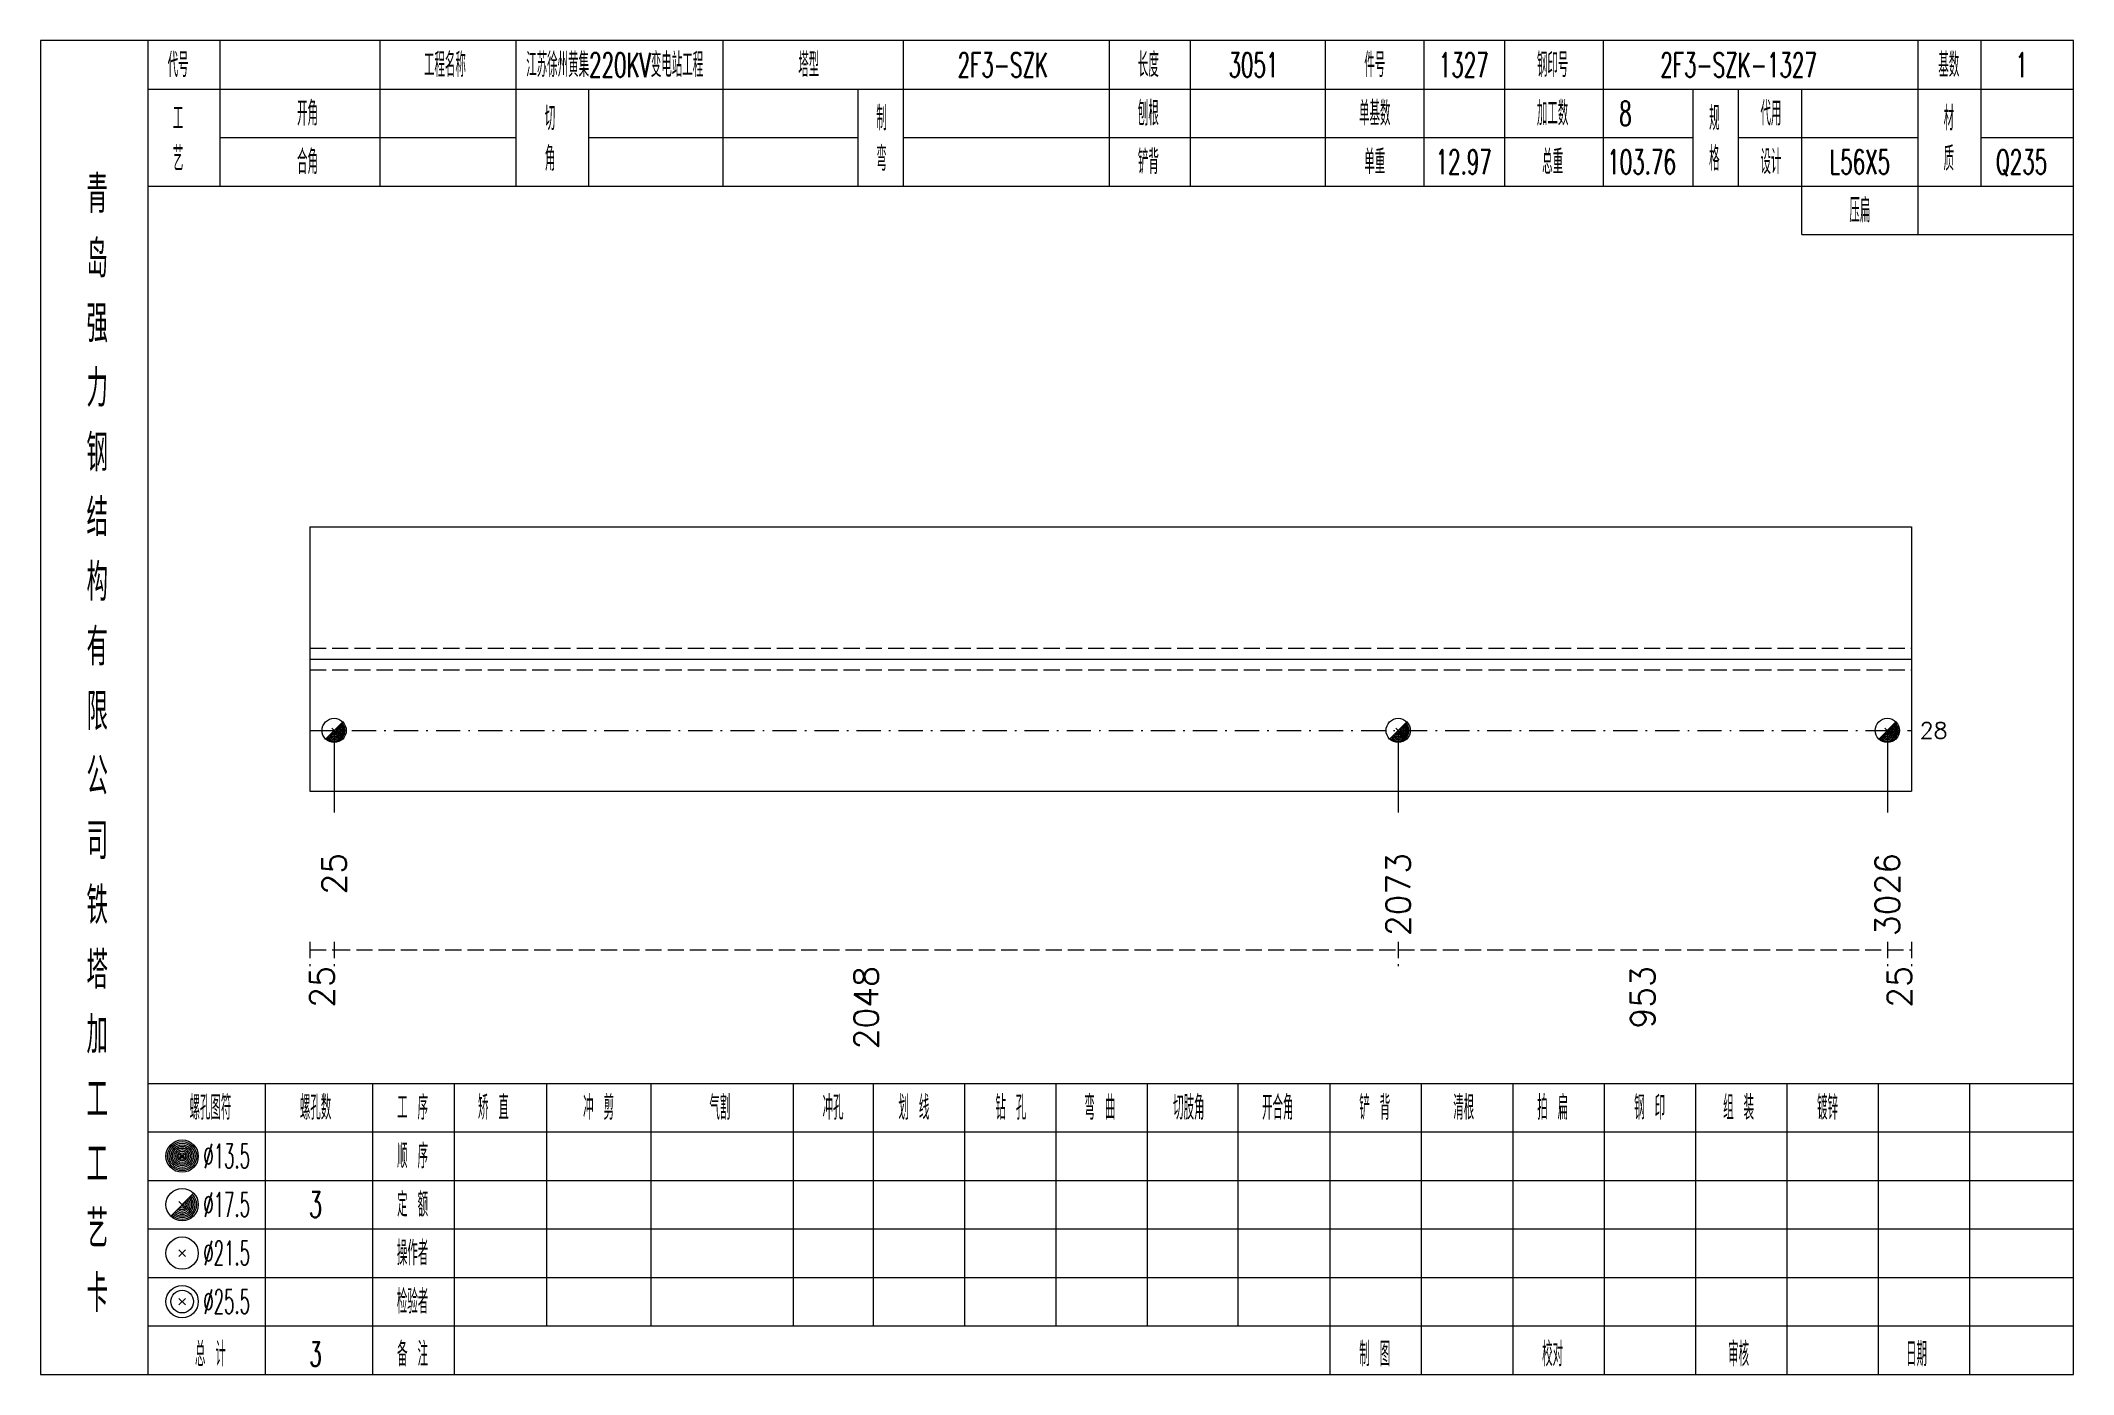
# Model space of a CAD drawing. Extents: x 0 to 4623, y -1159 to 4890.
# Drawn here: x 4359.6 to 4611, y 225 to 390 of the extents above; entities that cross this region are included whole.
import ezdxf
from ezdxf.enums import TextEntityAlignment as Align

# ---------------------------------------------------------------- set-up
doc = ezdxf.new("R2010")
doc.units = 0
doc.header["$MEASUREMENT"] = 0
doc.linetypes.add('一点画线', pattern=[5.2, 3, -1, 0.2, -1])
doc.linetypes.add('虚线', pattern=[2.75, 2, -0.75])
doc.layers.get('0').update_dxf_attribs({"linetype": 'CONTINUOUS', "lineweight": 25})
for name, color, linetype, lineweight in [('1', 7, 'CONTINUOUS', 25), ('4', 7, 'CONTINUOUS', 25), ('5', 7, 'CONTINUOUS', 25)]:
    doc.layers.add(name, color=color, linetype=linetype, lineweight=lineweight)
doc.styles.get("Standard").update_dxf_attribs({"font": 'simplex.shx', "width": 0.7, "height": 3, "bigfont": 'gbhzfs.shx'})

msp = doc.modelspace()

# ---------------------------------------------------------------- texts
at = {"color": 7, "linetype": 'Continuous', "lineweight": 13}
msp.add_text('28', height=2, dxfattribs=at).set_placement((4592, 304.661), align=Align.MIDDLE_LEFT)
at = {"color": 8, "linetype": 'Continuous', "lineweight": 9}
for s, p in [('25', (4394.4, 275.5)), ('2048', (4461.699, 275.5)), ('953', (4557.749, 275.5)), ('25', (4589.5, 275.5))]:
    msp.add_text(s, height=3, rotation=90, dxfattribs=at).set_placement(p, align=Align.MIDDLE_RIGHT)
at = {"layer": '1', "color": 7, "linetype": 'Continuous', "lineweight": 13}
for s, p in [('25', (4395.9, 289.5)), ('2073', (4527.499, 289.5)), ('3026', (4588, 289.5))]:
    msp.add_text(s, height=3, rotation=90, dxfattribs=at).set_placement(p, align=Align.MIDDLE_RIGHT)
at = {"layer": '4', "color": 1, "linetype": 'Continuous', "lineweight": 13}
for s, height, width, p in [('代号', 3, 0.6, (4376.6, 387)), ('工程名称', 3, 0.6, (4409.6, 387)), ('江苏徐州黄集220KV变电站工程', 3, 0.6, (4430.6, 387)), ('塔型', 3, 0.6, (4454.6, 387)), ('2F3-SZK', 3, 0.6, (4478.6, 387)), ('长度', 3, 0.6, (4496.6, 387)), ('3051', 3, 0.6, (4509.6, 387)), ('件号', 3, 0.6, (4524.6, 387)), ('1327', 3, 0.6, (4535.6, 387)), ('钢印号', 3, 0.6, (4546.6, 387)), ('2F3-SZK-1327', 3, 0.6, (4569.6, 387)), ('基数', 3, 0.6, (4595.6, 387)), ('1', 3, 0.6, (4604.6, 387)), ('开角', 3, 0.6, (4392.6, 381)), ('制', 3, 0.6, (4463.6, 380.4)), ('刨根', 3, 0.6, (4496.6, 381)), ('单基数', 3, 0.6, (4524.6, 381)), ('加工数', 3, 0.6, (4546.6, 381)), ('8', 3, 0.6, (4555.6, 381)), ('规', 3, 0.6, (4566.6, 380.4)), ('代用', 3, 0.6, (4573.6, 381)), ('材', 3, 0.6, (4595.6, 380.4)), ('工', 3, 0.6, (4376.6, 380.4)), ('切', 3, 0.6, (4422.6, 380.4)), ('艺', 3, 0.6, (4376.6, 375.4)), ('角', 3, 0.6, (4422.6, 375.4)), ('弯', 3, 0.6, (4463.6, 375.4)), ('格', 3, 0.6, (4566.6, 375.4)), ('质', 3, 0.6, (4595.6, 375.4)), ('合角', 3, 0.6, (4392.6, 375)), ('铲背', 3, 0.6, (4496.6, 375)), ('单重', 3, 0.6, (4524.6, 375)), ('12.97', 3, 0.6, (4535.6, 375)), ('总重', 3, 0.6, (4546.6, 375)), ('103.76', 3, 0.6, (4557.6, 375)), ('设计', 3, 0.6, (4573.6, 375)), ('L56X5', 3, 0.6, (4584.6, 375)), ('Q235', 3, 0.6, (4604.6, 375)), ('青', 4.6, 0.8, (4366.6, 371)), ('压扁', 3, 0.6, (4584.6, 369)), ('岛', 4.6, 0.8, (4366.6, 363)), ('强', 4.6, 0.8, (4366.6, 355)), ('力', 4.6, 0.8, (4366.6, 347)), ('钢', 4.6, 0.8, (4366.6, 339)), ('结', 4.6, 0.8, (4366.6, 331)), ('构', 4.6, 0.8, (4366.6, 323)), ('有', 4.6, 0.8, (4366.6, 315)), ('限', 4.6, 0.8, (4366.6, 307)), ('公', 4.6, 0.8, (4366.6, 299)), ('司', 4.6, 0.8, (4366.6, 291)), ('铁', 4.6, 0.8, (4366.6, 283)), ('塔', 4.6, 0.8, (4366.6, 275)), ('加', 4.6, 0.8, (4366.6, 267)), ('工', 4.6, 0.8, (4366.6, 259)), ('螺孔图符', 3, 0.6, (4380.6, 258)), ('螺孔数', 3, 0.6, (4393.6, 258)), ('工 序', 3, 0.6, (4405.6, 258)), ('矫 直', 3, 0.6, (4415.6, 258)), ('冲 剪', 3, 0.6, (4428.6, 258)), ('气割', 3, 0.6, (4443.6, 258)), ('冲孔', 3, 0.6, (4457.6, 258)), ('划 线', 3, 0.6, (4467.6, 258)), ('钻 孔', 3, 0.6, (4479.6, 258)), ('弯 曲', 3, 0.6, (4490.6, 258)), ('切肢角', 3, 0.6, (4501.6, 258)), ('开合角', 3, 0.6, (4512.6, 258)), ('铲 背', 3, 0.6, (4524.6, 258)), ('清根', 3, 0.6, (4535.6, 258)), ('拍 扁', 3, 0.6, (4546.6, 258)), ('钢 印', 3, 0.6, (4558.6, 258)), ('组 装', 3, 0.6, (4569.6, 258)), ('镀锌', 3, 0.6, (4580.6, 258)), ('工', 4.6, 0.8, (4366.6, 251)), ('%%C13.5', 3, 0.5, (4382.6, 252)), ('顺 序', 3, 0.6, (4405.6, 252)), ('%%C17.5', 3, 0.5, (4382.6, 246)), ('3', 3.2, 0.6, (4393.6, 246)), ('定 额', 3, 0.6, (4405.6, 246)), ('艺', 4.6, 0.8, (4366.6, 243)), ('%%C21.5', 3, 0.5, (4382.6, 240)), ('操作者', 3, 0.6, (4405.6, 240)), ('卡', 4.6, 0.8, (4366.6, 235)), ('%%C25.5', 3, 0.5, (4382.6, 234)), ('检验者', 3, 0.6, (4405.6, 234)), ('总 计', 3, 0.6, (4380.6, 227.5)), ('3', 3, 0.6, (4393.6, 227.5)), ('备 注', 3, 0.6, (4405.6, 227.5)), ('制 图', 3, 0.6, (4524.6, 227.5)), ('校对', 3, 0.6, (4546.6, 227.5)), ('审核', 3, 0.6, (4569.6, 227.5)), ('日期', 3, 0.6, (4591.6, 227.5))]:
    msp.add_text(s, height=height, dxfattribs=dict(at, width=width)).set_placement(p, align=Align.MIDDLE_CENTER)

# ---------------------------------------------------------------- blocks, each defined once
blk = doc.blocks.new('孔17.5')
at = {"layer": '5', "color": 7, "linetype": 'Continuous', "lineweight": 13}
for p, q in [((-0.707, -0.707), (0.707, 0.707)), ((-0.2, 0.2), (0.2, -0.2))]:
    blk.add_line(p, q, dxfattribs=at)
blk.add_circle((0, 0), 1, dxfattribs=at)
for radius in [0.9, 0.8, 0.7, 0.6, 0.5, 0.4, 0.3, 0.2, 0.1]:
    blk.add_arc((0, 0), radius, 225, 45, dxfattribs=at)

# ---------------------------------------------------------------- linework, layer by layer
at = {"color": 7, "linetype": 'Continuous', "lineweight": 18}
for p, q in [((4392.9, 329.839), (4392.9, 297.161)), ((4392.9, 329.839), (4591, 329.839)), ((4591, 329.839), (4591, 297.161)), ((4392.9, 313.5), (4591, 313.5))]:
    msp.add_line(p, q, dxfattribs=at)
at = {"color": 1, "linetype": '虚线', "lineweight": 18}
for p, q in [((4392.9, 314.839), (4591, 314.839)), ((4392.9, 312.161), (4591, 312.161))]:
    msp.add_line(p, q, dxfattribs=at)
at = {"color": 3, "linetype": '一点画线', "lineweight": 13}
msp.add_line((4392.9, 304.661), (4591, 304.661), dxfattribs=at)
at = {"color": 7, "linetype": 'Continuous', "lineweight": 13}
for p, q in [((4395.9, 304.661), (4395.9, 294.5)), ((4527.499, 304.661), (4527.499, 294.5)), ((4588, 304.661), (4588, 294.5))]:
    msp.add_line(p, q, dxfattribs=at)
at = {"color": 8, "linetype": '虚线', "lineweight": 9}
for p, q in [((4392.9, 278.5), (4392.9, 275.5)), ((4392.9, 277.5), (4395.9, 277.5)), ((4395.9, 278.5), (4395.9, 275.5)), ((4395.9, 278.5), (4395.9, 275.5)), ((4395.9, 277.5), (4527.499, 277.5)), ((4527.499, 278.5), (4527.499, 275.5)), ((4527.499, 278.5), (4527.499, 275.5)), ((4527.499, 277.5), (4588, 277.5)), ((4588, 278.5), (4588, 275.5)), ((4588, 278.5), (4588, 275.5)), ((4588, 277.5), (4591, 277.5)), ((4591, 278.5), (4591, 275.5))]:
    msp.add_line(p, q, dxfattribs=at)
at = {"layer": '1', "color": 7, "linetype": 'Continuous', "lineweight": 18}
msp.add_line((4392.9, 297.161), (4591, 297.161), dxfattribs=at)
at = {"layer": '4', "color": 1, "linetype": 'Continuous', "lineweight": 18}
for p, q in [((4372.9, 225), (4372.9, 390)), ((4381.8, 372), (4381.8, 390)), ((4401.6, 372), (4401.6, 390)), ((4418.4, 372), (4418.4, 390)), ((4444, 372), (4444, 390)), ((4466.3, 372), (4466.3, 390)), ((4491.8, 372), (4491.8, 390)), ((4501.8, 372), (4501.8, 390)), ((4518.5, 372), (4518.5, 390)), ((4530.7, 372), (4530.7, 390)), ((4540.7, 372), (4540.7, 390)), ((4552.9, 372), (4552.9, 390)), ((4591.8, 366), (4591.8, 390)), ((4599.6, 372), (4599.6, 390)), ((4372.9, 384), (4611, 384)), ((4427.4, 372), (4427.4, 384)), ((4460.7, 372), (4460.7, 384)), ((4564, 372), (4564, 384)), ((4569.6, 372), (4569.6, 384)), ((4577.4, 366), (4577.4, 384)), ((4381.8, 378), (4418.4, 378)), ((4427.4, 378), (4460.7, 378)), ((4466.3, 378), (4564, 378)), ((4569.6, 378), (4591.8, 378)), ((4599.6, 378), (4611, 378)), ((4372.9, 372), (4611, 372)), ((4577.4, 366), (4611, 366)), ((4372.9, 261), (4611, 261)), ((4387.4, 225), (4387.4, 261)), ((4400.7, 225), (4400.7, 261)), ((4410.8, 225), (4410.8, 261)), ((4422.2, 231), (4422.2, 261)), ((4435.1, 231), (4435.1, 261)), ((4452.7, 231), (4452.7, 261)), ((4462.6, 231), (4462.6, 261)), ((4473.9, 231), (4473.9, 261)), ((4485.2, 231), (4485.2, 261)), ((4496.5, 231), (4496.5, 261)), ((4507.7, 231), (4507.7, 261)), ((4519.1, 231), (4519.1, 261)), ((4530.4, 231), (4530.4, 261)), ((4541.7, 231), (4541.7, 261)), ((4553, 231), (4553, 261)), ((4564.3, 231), (4564.3, 261)), ((4575.6, 231), (4575.6, 261)), ((4586.9, 231), (4586.9, 261)), ((4598.2, 231), (4598.2, 261)), ((4372.9, 255), (4611, 255)), ((4372.9, 249), (4611, 249)), ((4372.9, 243), (4611, 243)), ((4372.9, 237), (4611, 237)), ((4372.9, 231), (4611, 231)), ((4519.1, 225), (4519.1, 231)), ((4530.4, 225), (4530.4, 231)), ((4541.7, 225), (4541.7, 231)), ((4553, 225), (4553, 231)), ((4564.3, 225), (4564.3, 231)), ((4575.6, 225), (4575.6, 231)), ((4586.9, 225), (4586.9, 231)), ((4598.2, 225), (4598.2, 231))]:
    msp.add_line(p, q, dxfattribs=at)
at = {"layer": '4', "color": 7, "linetype": 'Continuous', "lineweight": 13}
for p, q in [((4376.9, 251.8), (4377.3, 252.2)), ((4377.3, 251.8), (4376.9, 252.2)), ((4375.686, 244.586), (4378.514, 247.414)), ((4376.7, 246.4), (4377.5, 245.6)), ((4376.7, 239.6), (4377.5, 240.4)), ((4376.7, 240.4), (4377.5, 239.6)), ((4376.7, 233.6), (4377.5, 234.4)), ((4376.7, 234.4), (4377.5, 233.6))]:
    msp.add_line(p, q, dxfattribs=at)
at = {"layer": '4', "color": 1, "linetype": 'Continuous', "lineweight": 18}
msp.add_lwpolyline([(4359.6, 390), (4359.6, 225), (4611, 225), (4611, 390)], close=True, dxfattribs=at)
at = {"layer": '4', "color": 7, "linetype": 'Continuous', "lineweight": 13}
for centre, radius in [((4377.1, 252), 2), ((4377.1, 252), 1.8), ((4377.1, 252), 1.6), ((4377.1, 252), 1.4), ((4377.1, 252), 1.2), ((4377.1, 252), 1), ((4377.1, 252), 0.8), ((4377.1, 252), 0.6), ((4377.1, 252), 0.4), ((4377.1, 252), 0.2), ((4377.1, 246), 2), ((4377.1, 240), 2), ((4377.1, 234), 2), ((4377.1, 234), 1.4)]:
    msp.add_circle(centre, radius, dxfattribs=at)
for radius in [1.8, 1.6, 1.4, 1.2, 1, 0.8, 0.6, 0.4, 0.2]:
    msp.add_arc((4377.1, 246), radius, 225, 45, dxfattribs=at)

# ---------------------------------------------------------------- block references
at = {"layer": '1', "color": 7, "linetype": 'Continuous', "lineweight": 13, "xscale": 1.5, "yscale": 1.5, "zscale": 1.5}
for p in [(4395.9, 304.661), (4527.499, 304.661), (4588, 304.661)]:
    msp.add_blockref('孔17.5', p, dxfattribs=at)

msp.set_redraw_order([(e.dxf.handle, doc.entitydb.next_handle()) for e in msp.query("TEXT MTEXT ATTDEF DIMENSION ARC_DIMENSION")])  # texts and dimensions are drawn at this point

doc.saveas('drawing.dxf')
